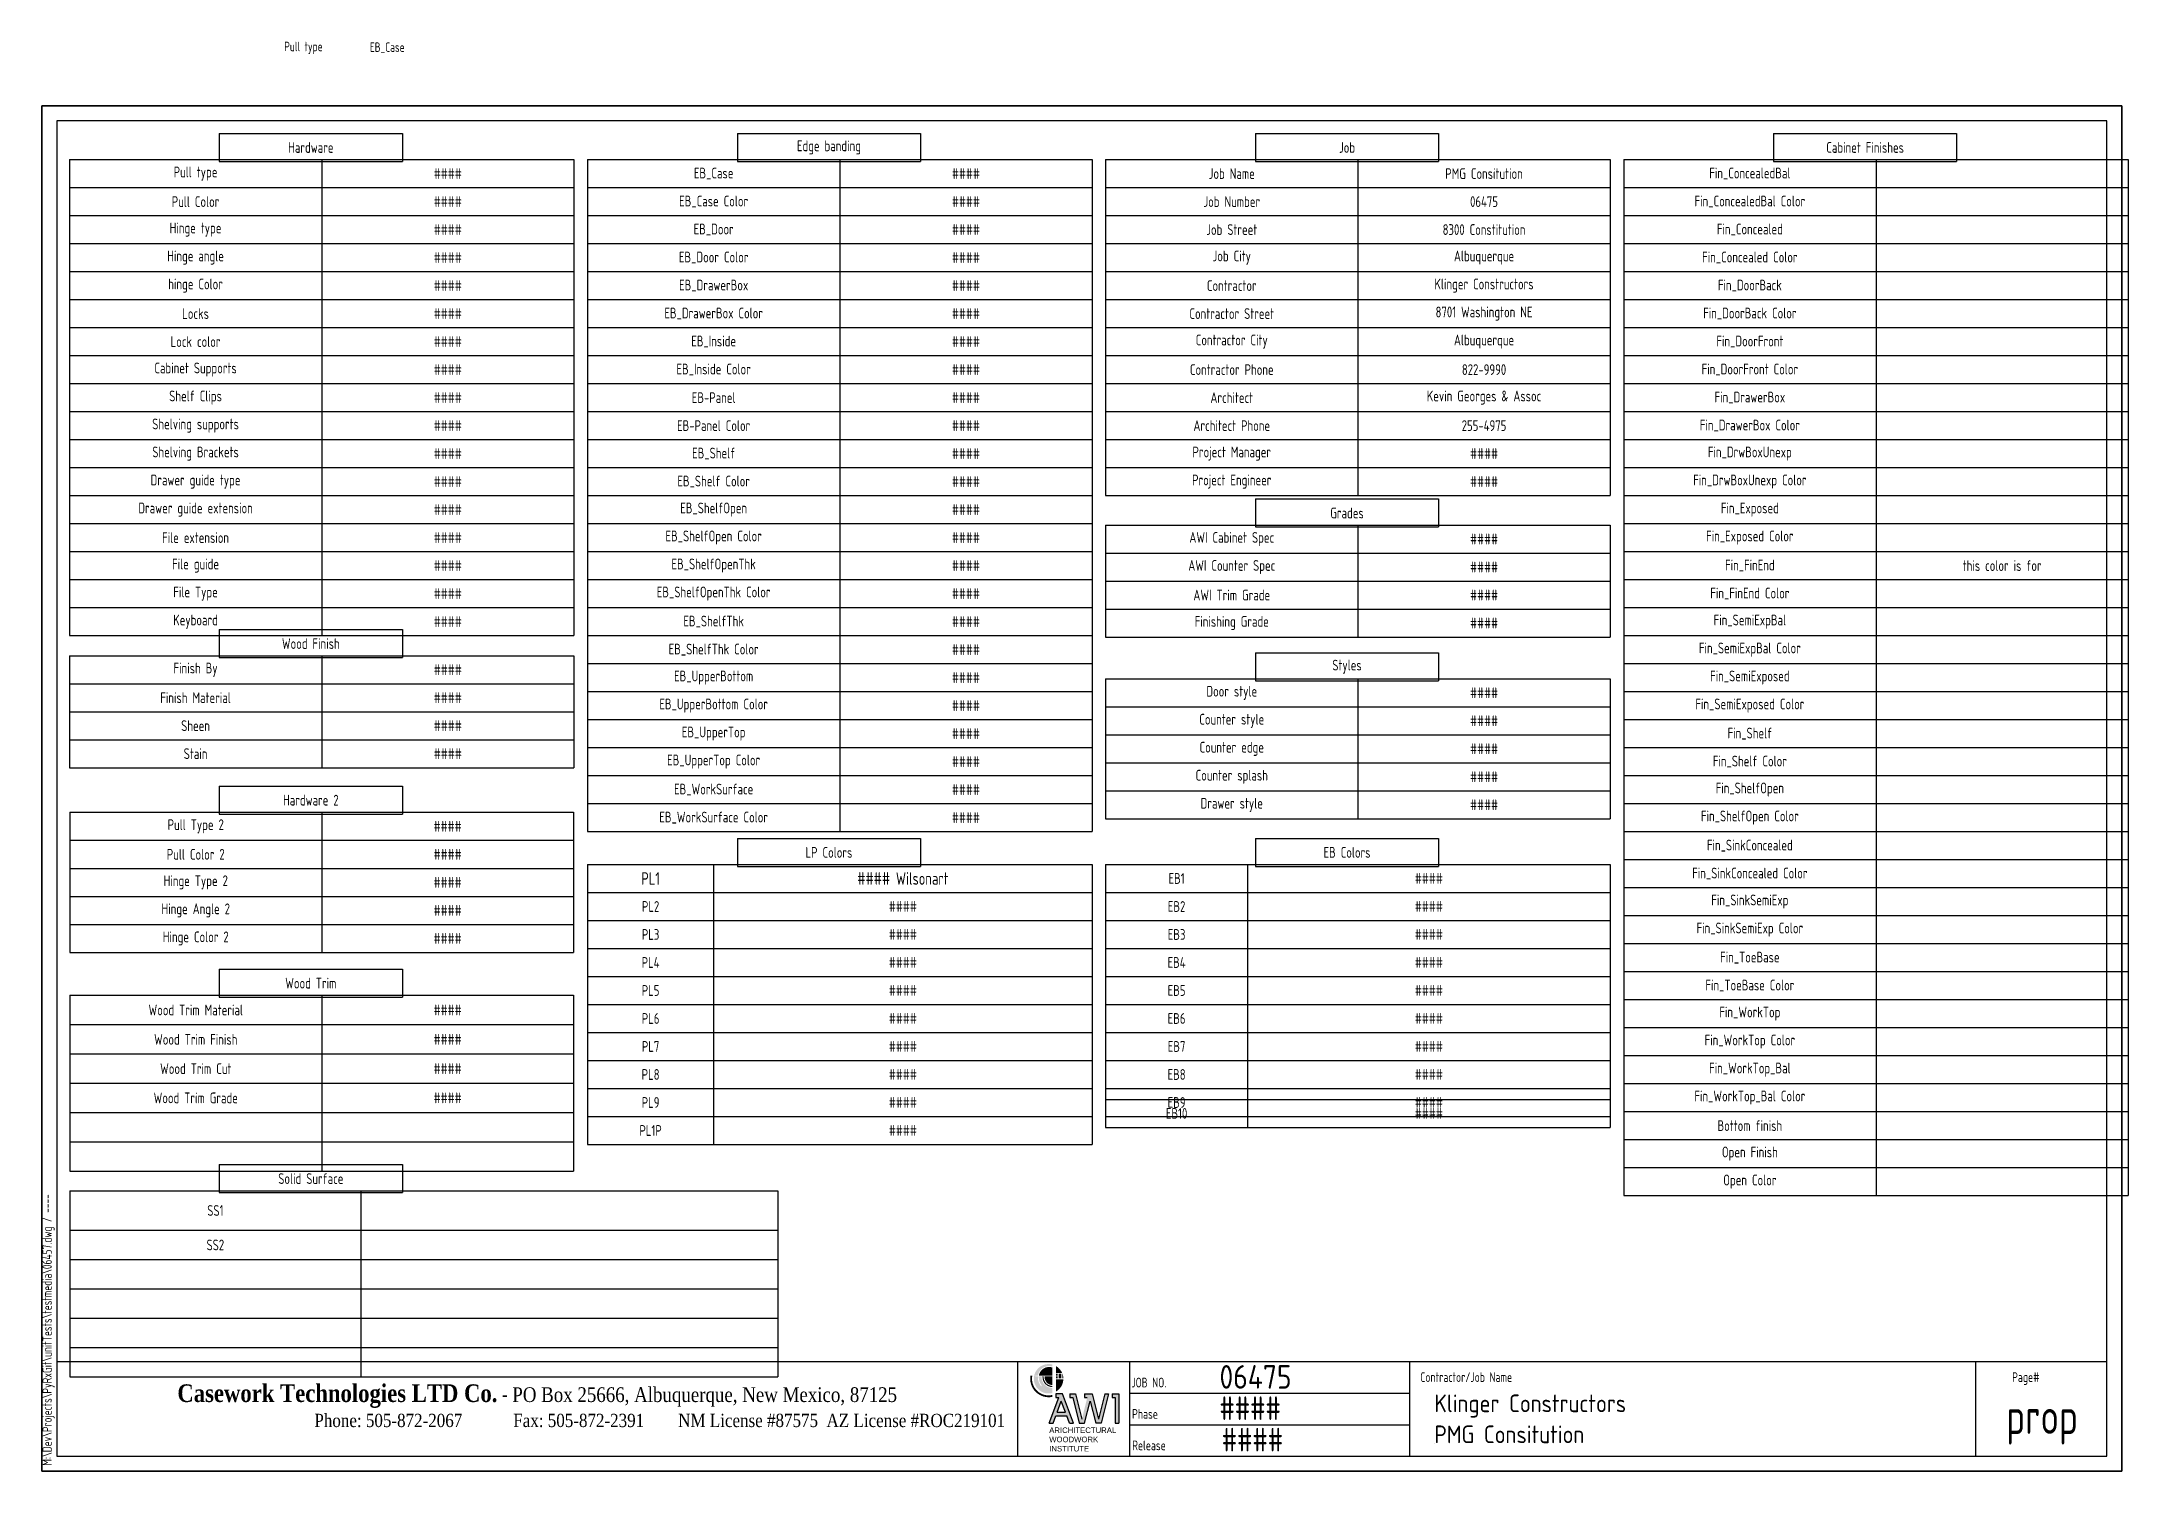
# Model space of a CAD drawing. Header units: millimetres. Extents: x -47782 to 27976, y -27086 to 15583.
# Drawn here: x 94 to 10037, y 7134 to 13943 of the extents above; entities that cross this region are included whole.
import ezdxf
from ezdxf.enums import TextEntityAlignment as Align

# ---------------------------------------------------------------- set-up
doc = ezdxf.new("R2010")
doc.units = ezdxf.units.MM
doc.header["$LTSCALE"] = 150
doc.linetypes.add('HIDDEN', pattern=[0.375, 0.25, -0.125])
for name, color, linetype in [('1_3_BASES_ELEV', 4, 'Continuous'), ('1_8_TEXT', 7, 'Continuous'), ('HIDDEN', 2, 'HIDDEN')]:
    doc.layers.add(name, color=color, linetype=linetype)
doc.layers.add('PLOTWIN', color=211, linetype='Continuous', plot=False)
doc.styles.add('AWI', font='micross.ttf')
doc.styles.add('Ctec', font='archs.shx', dxfattribs={"width": 0.85})
doc.styles.get("Standard").update_dxf_attribs({"font": 'archquik.shx', "width": 0.85})

msp = doc.modelspace()

# ---------------------------------------------------------------- texts
at = {"layer": '1_3_BASES_ELEV', "insert": (1249.58709, 13942.64566), "char_height": 45, "attachment_point": 1}
msp.add_mtext('Pull type', dxfattribs=at)
at = {"layer": '1_8_TEXT', "insert": (1657.73247, 13939.38268), "char_height": 45, "attachment_point": 1}
msp.add_mtext('EB_Case', dxfattribs=at)

# ---------------------------------------------------------------- blocks, each defined once
blk = doc.blocks.new('awi')
h = blk.add_hatch(color=256)
h.paths.add_polyline_path([(3.931, 4.105), (3.966, 4.105), (3.99, 4.17), (4.089, 4.17), (4.113, 4.105), (4.148, 4.105), (4.05, 4.366), (3.992, 4.366), (3.992, 4.333), (4.017, 4.333)])
h.paths.add_polyline_path([(4.039, 4.301), (4.076, 4.203), (4.003, 4.203)], flags=16)
for points in [[(4.165, 4.366), (4.115, 4.366), (4.115, 4.333), (4.14, 4.333), (4.197, 4.105), (4.246, 4.105), (4.295, 4.301), (4.344, 4.105), (4.393, 4.105), (4.458, 4.366), (4.425, 4.366), (4.369, 4.141), (4.313, 4.366), (4.245, 4.366), (4.245, 4.333), (4.269, 4.333), (4.222, 4.141)], [(4.491, 4.366), (4.491, 4.333), (4.516, 4.333), (4.516, 4.105), (4.548, 4.105), (4.548, 4.366)]]:
    blk.add_hatch(color=256).paths.add_polyline_path(points)
at = {"layer": 'HIDDEN'}
for points in [[(3.959, 4.418, -0.426996), (3.864, 4.52), (3.839, 4.52, 0.181903), (3.866, 4.438), (3.86, 4.433, -0.18298), (3.831, 4.52), (3.808, 4.52), (3.808, 4.528), (3.832, 4.528, -0.448286), (3.959, 4.609), (3.959, 4.626, 1.290994), (3.959, 4.373)], [(3.959, 4.356, -0.543101), (3.782, 4.528), (3.766, 4.528, 0.529429), (3.959, 4.339)], [(3.959, 4.6, 0.451495), (3.84, 4.528), (3.959, 4.528)], [(3.883, 4.52), (3.872, 4.52, 0.428182), (3.959, 4.426), (3.959, 4.436, -0.430066)], [(3.959, 4.52), (3.891, 4.52, 0.431933), (3.959, 4.444)], [(3.992, 4.612), (3.992, 4.552), (4.046, 4.552, 0.158662)], [(4.008, 4.544), (3.992, 4.544), (3.992, 4.528), (4.008, 4.528)], [(4.008, 4.52), (3.992, 4.52), (3.992, 4.503), (4.008, 4.503)], [(4.057, 4.495), (3.992, 4.495), (3.992, 4.386, 0.259457)], [(4.038, 4.544), (4.017, 4.544), (4.017, 4.503), (4.038, 4.503)], [(4.05, 4.544), (4.047, 4.544), (4.047, 4.503), (4.057, 4.503, 0.080075)]]:
    blk.add_hatch(color=104, dxfattribs=at).paths.add_polyline_path(points)
for p, q in [((3.931, 4.105), (4.017, 4.333)), ((3.992, 4.366), (3.992, 4.333)), ((4.05, 4.366), (3.992, 4.366)), ((3.992, 4.333), (4.017, 4.333)), ((4.003, 4.203), (4.039, 4.301)), ((4.029, 4.366), (4.029, 4.366)), ((4.076, 4.203), (4.039, 4.301)), ((4.148, 4.105), (4.05, 4.366)), ((4.115, 4.366), (4.115, 4.333)), ((4.115, 4.366), (4.165, 4.366)), ((4.115, 4.333), (4.14, 4.333)), ((4.14, 4.333), (4.197, 4.105)), ((4.165, 4.366), (4.222, 4.141)), ((4.245, 4.366), (4.245, 4.333)), ((4.245, 4.366), (4.313, 4.366)), ((4.245, 4.333), (4.269, 4.333)), ((4.246, 4.105), (4.295, 4.301)), ((4.295, 4.301), (4.344, 4.105)), ((4.313, 4.366), (4.369, 4.141)), ((4.425, 4.366), (4.369, 4.141)), ((4.458, 4.366), (4.393, 4.105)), ((4.425, 4.366), (4.458, 4.366)), ((4.491, 4.366), (4.491, 4.333)), ((4.491, 4.366), (4.548, 4.366)), ((4.491, 4.333), (4.516, 4.333)), ((4.516, 4.333), (4.516, 4.105)), ((4.548, 4.366), (4.548, 4.105)), ((3.931, 4.105), (3.966, 4.105)), ((3.966, 4.105), (3.99, 4.17)), ((3.99, 4.17), (4.089, 4.17)), ((4.003, 4.203), (4.076, 4.203)), ((4.113, 4.105), (4.089, 4.17)), ((4.113, 4.105), (4.148, 4.105)), ((4.197, 4.105), (4.246, 4.105)), ((4.393, 4.105), (4.344, 4.105)), ((4.516, 4.105), (4.548, 4.105))]:
    blk.add_line(p, q)
at = {"insert": (3.932, 4.068), "char_height": 0.04906, "width": 0.64931, "attachment_point": 1, "style": 'AWI'}
blk.add_mtext('ARICHITECTURAL\\PWOODWORK\\PINSTITUTE', dxfattribs=at)
blk = doc.blocks.new('Brdrtemplate')
blk.add_line((410, 21.71), (3, 21.71))
blk.add_lwpolyline([(3, 3), (410, 3), (410, 268), (3, 268)], close=True)
at = {"layer": '1_8_TEXT'}
for p, q in [((193.83, 3), (193.83, 21.71)), ((216.05, 3), (216.05, 21.71)), ((271.64, 3), (271.64, 21.71)), ((384.01, 3), (384.01, 21.71)), ((216.05, 15.47), (271.64, 15.47)), ((216.05, 9.24), (271.64, 9.24))]:
    blk.add_line(p, q, dxfattribs=at)
at = {"layer": '1_8_TEXT', "lineweight": 13}
blk.add_line((276.51, 5.57), (276.51, 5.57), dxfattribs=at)
at = {"layer": '1_8_TEXT'}
for p in [(216.05, 15.47), (216.05, 9.24)]:
    blk.add_point(p, dxfattribs=at)
at = {"layer": 'PLOTWIN'}
blk.add_lwpolyline([(0, 0), (413, 0), (413, 271), (0, 271)], close=True, dxfattribs=at)
at = {"layer": '1_8_TEXT', "lineweight": 13, "xscale": 22.39221752265871, "yscale": 22.39221752265871, "zscale": 22.39221752265871}
blk.add_blockref('awi', (111.99, -82.4), dxfattribs=at)
at = {"layer": '1_8_TEXT', "style": 'Ctec', "width": 0.85}
for s, height, p in [('JOB NO.', 1.93, (216.35, 16.64)), ('Contractor/Job Name', 1.9303, (273.72, 17.72)), ('Page#', 1.93, (391.21, 17.72)), ('Phase', 1.93, (216.48, 10.41)), ('Release', 1.93, (216.5, 4.17))]:
    blk.add_text(s, height=height, dxfattribs=at).set_placement(p)
at = {"layer": '1_8_TEXT', "insert": (0.13, 1.09), "char_height": 1.8707, "width": 218.1848, "attachment_point": 1, "rotation": 90}
blk.add_mtext('M:\\\\Dev\\\\Projects\\\\PyRxGit\\\\unitTests\\\\testmedia\\\\06457.dwg / ----', dxfattribs=at)
at = {"layer": '1_8_TEXT', "insert": (26.93, 17.25), "char_height": 3.50755, "width": 230.1894, "attachment_point": 1, "style": 'Ctec'}
blk.add_mtext('{\\fTimes New Roman|b1|i0|c0|p18;Casework Technologies LTD Co.\\Ftxt|c0;\\H0.8333x; - \\fTimes New Roman|b0|i0|c0|p18;PO Box 25666, Albuquerque, New Mexico, 87125\\P\\H0.8x;                                  \\H1.125x;  Phone: 505-872-2067            Fax: 505-872-2391        NM License #87575  AZ License #ROC219101}', dxfattribs=at)
at = {"layer": '1_8_TEXT', "flags": 8}
for tag, p, height in [('JOBNUM', (233.84, 16.39), 4.68), ('CONTRACTOR', (276.51, 11.72), 3.51), ('JOBNAME', (276.51, 5.57), 3.51)]:
    blk.add_attdef(tag, p, '', height=height, dxfattribs=at)
at = {"layer": '1_8_TEXT', "style": 'Ctec', "width": 0.85, "flags": 8}
for tag, p in [('PHASE', (233.84, 10.16)), ('RELEASE', (234.29, 3.92))]:
    blk.add_attdef(tag, p, '', height=4.68, dxfattribs=at)
blk.add_attdef('PAGE', text='', height=7.02, dxfattribs=at).set_placement((397.16, 10.92), align=Align.MIDDLE_CENTER)
blk = doc.blocks.new('*T31')
at = {"layer": '1_8_TEXT', "color": 0, "linetype": 'ByBlock', "lineweight": -2, "transparency": 16777216}
for p, q in [((0, 0), (2404.2, 0)), ((0, 0), (0, -1600.5)), ((1202.1, 0), (1202.1, -1600.5)), ((2404.2, 0), (2404.2, -1600.5)), ((0, -133.4), (2404.2, -133.4)), ((0, -266.7), (2404.2, -266.7)), ((0, -400.1), (2404.2, -400.1)), ((0, -533.5), (2404.2, -533.5)), ((0, -666.9), (2404.2, -666.9)), ((0, -800.2), (2404.2, -800.2)), ((0, -933.6), (2404.2, -933.6)), ((0, -1067), (2404.2, -1067)), ((0, -1200.4), (2404.2, -1200.4)), ((0, -1333.7), (2404.2, -1333.7)), ((0, -1467.1), (2404.2, -1467.1)), ((0, -1600.5), (2404.2, -1600.5))]:
    blk.add_line(p, q, dxfattribs=at)
at = {"layer": '1_8_TEXT', "color": 0, "lineweight": 13, "transparency": 16777216, "char_height": 51.2, "width": 1199.08, "attachment_point": 5}
for s, insert in [('Job Name', (601, -66.7)), ('PMG Consitution', (1803.1, -66.7)), ('Job Number', (601, -200.1)), ('06475', (1803.1, -200.1)), ('Job Street', (601, -333.4)), ('8300 Constitution', (1803.1, -333.4)), ('Job City', (601, -466.8)), ('Albuquerque', (1803.1, -466.8)), ('Contractor', (601, -600.2)), ('Klinger Constructors', (1803.1, -600.2)), ('Contractor Street', (601, -733.6)), ('8701 Washington NE', (1803.1, -733.6)), ('Contractor City^M^J', (601, -866.9)), ('Albuquerque', (1803.1, -866.9)), ('Contractor Phone^M^J', (601, -1000.3)), ('822-9990 ', (1803.1, -1000.3)), ('Architect^M^J', (601, -1133.7)), ('Kevin Georges & Assoc', (1803.1, -1133.7)), ('Architect Phone^M^J', (601, -1267.1)), ('255-4975', (1803.1, -1267.1)), ('Project Manager^M^J', (601, -1400.4)), ('####', (1803.1, -1400.4)), ('Project Engineer^M^J', (601, -1533.8)), ('####', (1803.1, -1533.8))]:
    blk.add_mtext(s, dxfattribs=dict(at, insert=insert))
blk = doc.blocks.new('*T32')
at = {"layer": '1_8_TEXT', "color": 0, "lineweight": -2}
for p, q in [((0, 0), (872.4, 0)), ((0, 0), (0, -133.4)), ((872.4, 0), (872.4, -133.4)), ((0, -133.4), (872.4, -133.4))]:
    blk.add_line(p, q, dxfattribs=at)
at = {"layer": '1_8_TEXT', "color": 0, "lineweight": 13, "insert": (436.2, -66.7), "char_height": 51.2, "width": 869.442, "attachment_point": 5}
blk.add_mtext('Job^J', dxfattribs=at)
blk = doc.blocks.new('*T33')
at = {"layer": '1_8_TEXT', "color": 0, "linetype": 'ByBlock', "lineweight": -2, "transparency": 16777216}
for p, q in [((0, 0), (2404.2, 0)), ((0, 0), (0, -533.5)), ((1202.1, 0), (1202.1, -533.5)), ((2404.2, 0), (2404.2, -533.5)), ((0, -133.4), (2404.2, -133.4)), ((0, -266.7), (2404.2, -266.7)), ((0, -400.1), (2404.2, -400.1)), ((0, -533.5), (2404.2, -533.5))]:
    blk.add_line(p, q, dxfattribs=at)
at = {"layer": '1_8_TEXT', "color": 0, "lineweight": 13, "transparency": 16777216, "char_height": 51.2, "width": 1199.08, "attachment_point": 5}
for s, insert in [('AWI Cabinet Spec^M^J', (601, -66.7)), ('####', (1803.1, -66.7)), ('AWI Counter Spec^M^J', (601, -200.1)), ('####', (1803.1, -200.1)), ('AWI Trim Grade^M^J', (601, -333.4)), ('####', (1803.1, -333.4)), ('Finishing Grade^M^J', (601, -466.8)), ('####', (1803.1, -466.8))]:
    blk.add_mtext(s, dxfattribs=dict(at, insert=insert))
blk = doc.blocks.new('*T34')
at = {"layer": '1_8_TEXT', "color": 0, "lineweight": -2}
for p, q in [((0, 0), (872.4, 0)), ((0, 0), (0, -133.4)), ((872.4, 0), (872.4, -133.4)), ((0, -133.4), (872.4, -133.4))]:
    blk.add_line(p, q, dxfattribs=at)
at = {"layer": '1_8_TEXT', "color": 0, "lineweight": 13, "insert": (436.2, -66.7), "char_height": 51.2, "width": 869.442, "attachment_point": 5}
blk.add_mtext('Grades^J', dxfattribs=at)
blk = doc.blocks.new('*T35')
at = {"layer": '1_8_TEXT', "color": 0, "lineweight": -2}
for p, q in [((0, 0), (872.4, 0)), ((0, 0), (0, -133.4)), ((872.4, 0), (872.4, -133.4)), ((0, -133.4), (872.4, -133.4))]:
    blk.add_line(p, q, dxfattribs=at)
at = {"layer": '1_8_TEXT', "color": 0, "lineweight": 13, "insert": (436.2, -66.7), "char_height": 51.2, "width": 869.442, "attachment_point": 5}
blk.add_mtext('Styles', dxfattribs=at)
blk = doc.blocks.new('*T36')
at = {"layer": '1_8_TEXT', "color": 0, "linetype": 'ByBlock', "lineweight": -2, "transparency": 16777216}
for p, q in [((0, 0), (2404.2, 0)), ((0, 0), (0, -666.9)), ((1202.1, 0), (1202.1, -666.9)), ((2404.2, 0), (2404.2, -666.9)), ((0, -133.4), (2404.2, -133.4)), ((0, -266.7), (2404.2, -266.7)), ((0, -400.1), (2404.2, -400.1)), ((0, -533.5), (2404.2, -533.5)), ((0, -666.9), (2404.2, -666.9))]:
    blk.add_line(p, q, dxfattribs=at)
at = {"layer": '1_8_TEXT', "color": 0, "lineweight": 13, "transparency": 16777216, "char_height": 51.2, "width": 1199.08, "attachment_point": 5}
for s, insert in [('Door style^M^J', (601, -66.7)), ('####', (1803.1, -66.7)), ('Counter style^M^J', (601, -200.1)), ('####', (1803.1, -200.1)), ('Counter edge^M^J', (601, -333.4)), ('####', (1803.1, -333.4)), ('Counter splash^M^J', (601, -466.8)), ('####', (1803.1, -466.8)), ('Drawer style^M^J', (601, -600.2)), ('####', (1803.1, -600.2))]:
    blk.add_mtext(s, dxfattribs=dict(at, insert=insert))
blk = doc.blocks.new('*T37')
at = {"layer": '1_8_TEXT', "color": 0, "lineweight": -2}
for p, q in [((0, 0), (872.4, 0)), ((0, 0), (0, -133.4)), ((872.4, 0), (872.4, -133.4)), ((0, -133.4), (872.4, -133.4))]:
    blk.add_line(p, q, dxfattribs=at)
at = {"layer": '1_8_TEXT', "color": 0, "lineweight": 13, "insert": (436.2, -66.7), "char_height": 51.2, "width": 869.442, "attachment_point": 5}
blk.add_mtext('Edge banding^J', dxfattribs=at)
blk = doc.blocks.new('*T38')
at = {"layer": '1_8_TEXT', "color": 0, "linetype": 'ByBlock', "lineweight": -2, "transparency": 16777216}
for p, q in [((0, 0), (2404.2, 0)), ((0, 0), (0, -3201)), ((1202.1, 0), (1202.1, -3201)), ((2404.2, 0), (2404.2, -3201)), ((0, -133.4), (2404.2, -133.4)), ((0, -266.7), (2404.2, -266.7)), ((0, -400.1), (2404.2, -400.1)), ((0, -533.5), (2404.2, -533.5)), ((0, -666.9), (2404.2, -666.9)), ((0, -800.2), (2404.2, -800.2)), ((0, -933.6), (2404.2, -933.6)), ((0, -1067), (2404.2, -1067)), ((0, -1200.4), (2404.2, -1200.4)), ((0, -1333.7), (2404.2, -1333.7)), ((0, -1467.1), (2404.2, -1467.1)), ((0, -1600.5), (2404.2, -1600.5)), ((0, -1733.9), (2404.2, -1733.9)), ((0, -1867.2), (2404.2, -1867.2)), ((0, -2000.6), (2404.2, -2000.6)), ((0, -2134), (2404.2, -2134)), ((0, -2267.4), (2404.2, -2267.4)), ((0, -2400.7), (2404.2, -2400.7)), ((0, -2534.1), (2404.2, -2534.1)), ((0, -2667.5), (2404.2, -2667.5)), ((0, -2800.9), (2404.2, -2800.9)), ((0, -2934.2), (2404.2, -2934.2)), ((0, -3067.6), (2404.2, -3067.6)), ((0, -3201), (2404.2, -3201))]:
    blk.add_line(p, q, dxfattribs=at)
at = {"layer": '1_8_TEXT', "color": 0, "lineweight": 13, "transparency": 16777216, "width": 1199.08, "attachment_point": 5}
for s, insert, char_height in [('{\\H0.8533x;EB_Case}', (601, -66.7), 60), ('####', (1803.1, -66.7), 51.2), ('EB_Case Color', (601, -200.1), 51.2), ('####', (1803.1, -200.1), 51.2), ('EB_Door^M^J', (601, -333.4), 51.2), ('####', (1803.1, -333.4), 51.2), ('EB_Door Color^M^J', (601, -466.8), 51.2), ('####', (1803.1, -466.8), 51.2), ('EB_DrawerBox^M^J', (601, -600.2), 51.2), ('####', (1803.1, -600.2), 51.2), ('EB_DrawerBox Color^M^J', (601, -733.6), 51.2), ('####', (1803.1, -733.6), 51.2), ('EB_Inside^M^J', (601, -866.9), 51.2), ('####', (1803.1, -866.9), 51.2), ('EB_Inside Color^M^J', (601, -1000.3), 51.2), ('####', (1803.1, -1000.3), 51.2), ('EB-Panel^M^J', (601, -1133.7), 51.2), ('####', (1803.1, -1133.7), 51.2), ('EB-Panel Color^M^J', (601, -1267.1), 51.2), ('####', (1803.1, -1267.1), 51.2), ('EB_Shelf^M^J', (601, -1400.4), 51.2), ('####', (1803.1, -1400.4), 51.2), ('EB_Shelf Color^M^J', (601, -1533.8), 51.2), ('####', (1803.1, -1533.8), 51.2), ('EB_ShelfOpen^M^J', (601, -1667.2), 51.2), ('####', (1803.1, -1667.2), 51.2), ('EB_ShelfOpen Color^M^J', (601, -1800.6), 51.2), ('####', (1803.1, -1800.6), 51.2), ('EB_ShelfOpenThk^M^J', (601, -1933.9), 51.2), ('####', (1803.1, -1933.9), 51.2), ('EB_ShelfOpenThk Color^M^J', (601, -2067.3), 51.2), ('####', (1803.1, -2067.3), 51.2), ('EB_ShelfThk^M^J', (601, -2200.7), 51.2), ('####', (1803.1, -2200.7), 51.2), ('EB_ShelfThk Color^M^J', (601, -2334.1), 51.2), ('####', (1803.1, -2334.1), 51.2), ('EB_UpperBottom^M^J', (601, -2467.4), 51.2), ('####', (1803.1, -2467.4), 51.2), ('EB_UpperBottom Color^M^J', (601, -2600.8), 51.2), ('####', (1803.1, -2600.8), 51.2), ('EB_UpperTop^M^J', (601, -2734.2), 51.2), ('####', (1803.1, -2734.2), 51.2), ('EB_UpperTop Color^M^J', (601, -2867.5), 51.2), ('####', (1803.1, -2867.5), 51.2), ('EB_WorkSurface^M^J', (601, -3000.9), 51.2), ('####', (1803.1, -3000.9), 51.2), ('EB_WorkSurface Color^M^J', (601, -3134.3), 51.2), ('####', (1803.1, -3134.3), 51.2)]:
    blk.add_mtext(s, dxfattribs=dict(at, insert=insert, char_height=char_height))
blk = doc.blocks.new('*T39')
at = {"layer": '1_8_TEXT', "color": 0, "lineweight": -2}
for p, q in [((0, 0), (872.4, 0)), ((0, 0), (0, -133.4)), ((872.4, 0), (872.4, -133.4)), ((0, -133.4), (872.4, -133.4))]:
    blk.add_line(p, q, dxfattribs=at)
at = {"layer": '1_8_TEXT', "color": 0, "lineweight": 13, "insert": (436.2, -66.7), "char_height": 51.2, "width": 869.442, "attachment_point": 5}
blk.add_mtext('Wood Finish^J', dxfattribs=at)
blk = doc.blocks.new('*T40')
at = {"layer": '1_8_TEXT', "color": 0, "linetype": 'ByBlock', "lineweight": -2, "transparency": 16777216}
for p, q in [((0, 0), (2404.2, 0)), ((0, 0), (0, -533.5)), ((1202.1, 0), (1202.1, -533.5)), ((2404.2, 0), (2404.2, -533.5)), ((0, -133.4), (2404.2, -133.4)), ((0, -266.7), (2404.2, -266.7)), ((0, -400.1), (2404.2, -400.1)), ((0, -533.5), (2404.2, -533.5))]:
    blk.add_line(p, q, dxfattribs=at)
at = {"layer": '1_8_TEXT', "color": 0, "lineweight": 13, "transparency": 16777216, "char_height": 51.2, "width": 1199.08, "attachment_point": 5}
for s, insert in [('Finish By^M^J', (601, -66.7)), ('####', (1803.1, -66.7)), ('Finish Material^M^J', (601, -200.1)), ('####', (1803.1, -200.1)), ('Sheen^M^J', (601, -333.4)), ('####', (1803.1, -333.4)), ('Stain^M^J', (601, -466.8)), ('####', (1803.1, -466.8))]:
    blk.add_mtext(s, dxfattribs=dict(at, insert=insert))
blk = doc.blocks.new('*T41')
at = {"layer": '1_8_TEXT', "color": 0, "lineweight": -2}
for p, q in [((0, 0), (872.4, 0)), ((0, 0), (0, -133.4)), ((872.4, 0), (872.4, -133.4)), ((0, -133.4), (872.4, -133.4))]:
    blk.add_line(p, q, dxfattribs=at)
at = {"layer": '1_8_TEXT', "color": 0, "lineweight": 13, "insert": (436.2, -66.7), "char_height": 51.2, "width": 869.442, "attachment_point": 5}
blk.add_mtext('Hardware^J', dxfattribs=at)
blk = doc.blocks.new('*T42')
at = {"layer": '1_8_TEXT', "color": 0, "linetype": 'ByBlock', "lineweight": -2, "transparency": 16777216}
for p, q in [((0, 0), (2404.2, 0)), ((0, 0), (0, -2267.4)), ((1202.1, 0), (1202.1, -2267.4)), ((2404.2, 0), (2404.2, -2267.4)), ((0, -133.4), (2404.2, -133.4)), ((0, -266.7), (2404.2, -266.7)), ((0, -400.1), (2404.2, -400.1)), ((0, -533.5), (2404.2, -533.5)), ((0, -666.9), (2404.2, -666.9)), ((0, -800.2), (2404.2, -800.2)), ((0, -933.6), (2404.2, -933.6)), ((0, -1067), (2404.2, -1067)), ((0, -1200.4), (2404.2, -1200.4)), ((0, -1333.7), (2404.2, -1333.7)), ((0, -1467.1), (2404.2, -1467.1)), ((0, -1600.5), (2404.2, -1600.5)), ((0, -1733.9), (2404.2, -1733.9)), ((0, -1867.2), (2404.2, -1867.2)), ((0, -2000.6), (2404.2, -2000.6)), ((0, -2134), (2404.2, -2134)), ((0, -2267.4), (2404.2, -2267.4))]:
    blk.add_line(p, q, dxfattribs=at)
at = {"layer": '1_8_TEXT', "color": 0, "lineweight": 13, "transparency": 16777216, "char_height": 51.2, "width": 1199.08, "attachment_point": 5}
for s, insert in [('Pull type', (601, -66.7)), ('####', (1803.1, -66.7)), ('Pull Color^M^J', (601, -200.1)), ('####', (1803.1, -200.1)), ('Hinge type^M^J', (601, -333.4)), ('####', (1803.1, -333.4)), ('Hinge angle^M^J', (601, -466.8)), ('####', (1803.1, -466.8)), ('hinge Color^M^J', (601, -600.2)), ('####', (1803.1, -600.2)), ('Locks^M^J', (601, -733.6)), ('####', (1803.1, -733.6)), ('Lock color^M^J', (601, -866.9)), ('####', (1803.1, -866.9)), ('Cabinet Supports^M^J', (601, -1000.3)), ('####', (1803.1, -1000.3)), ('Shelf Clips^M^J', (601, -1133.7)), ('####', (1803.1, -1133.7)), ('Shelving supports^M^J', (601, -1267.1)), ('####', (1803.1, -1267.1)), ('Shelving Brackets^M^J', (601, -1400.4)), ('####', (1803.1, -1400.4)), ('Drawer guide type^M^J', (601, -1533.8)), ('####', (1803.1, -1533.8)), ('Drawer guide extension^M^J', (601, -1667.2)), ('####', (1803.1, -1667.2)), ('File extension^M^J', (601, -1800.6)), ('####', (1803.1, -1800.6)), ('File guide^M^J', (601, -1933.9)), ('####', (1803.1, -1933.9)), ('File Type^M^J', (601, -2067.3)), ('####', (1803.1, -2067.3)), ('Keyboard^M^J', (601, -2200.7)), ('####', (1803.1, -2200.7))]:
    blk.add_mtext(s, dxfattribs=dict(at, insert=insert))
blk = doc.blocks.new('*T43')
at = {"layer": '1_8_TEXT', "color": 0, "lineweight": -2}
for p, q in [((0, 0), (872.4, 0)), ((0, 0), (0, -133.4)), ((872.4, 0), (872.4, -133.4)), ((0, -133.4), (872.4, -133.4))]:
    blk.add_line(p, q, dxfattribs=at)
at = {"layer": '1_8_TEXT', "color": 0, "lineweight": 13, "insert": (436.2, -66.7), "char_height": 51.2, "width": 869.442, "attachment_point": 5}
blk.add_mtext('Cabinet Finishes^J', dxfattribs=at)
blk = doc.blocks.new('*T44')
at = {"layer": '1_8_TEXT', "color": 0, "linetype": 'ByBlock', "lineweight": -2, "transparency": 16777216}
for p, q in [((0, 0), (2404.2, 0)), ((0, 0), (0, -4934.9)), ((1202.1, 0), (1202.1, -4934.9)), ((2404.2, 0), (2404.2, -4934.9)), ((0, -133.4), (2404.2, -133.4)), ((0, -266.7), (2404.2, -266.7)), ((0, -400.1), (2404.2, -400.1)), ((0, -533.5), (2404.2, -533.5)), ((0, -666.9), (2404.2, -666.9)), ((0, -800.2), (2404.2, -800.2)), ((0, -933.6), (2404.2, -933.6)), ((0, -1067), (2404.2, -1067)), ((0, -1200.4), (2404.2, -1200.4)), ((0, -1333.7), (2404.2, -1333.7)), ((0, -1467.1), (2404.2, -1467.1)), ((0, -1600.5), (2404.2, -1600.5)), ((0, -1733.9), (2404.2, -1733.9)), ((0, -1867.2), (2404.2, -1867.2)), ((0, -2000.6), (2404.2, -2000.6)), ((0, -2134), (2404.2, -2134)), ((0, -2267.4), (2404.2, -2267.4)), ((0, -2400.7), (2404.2, -2400.7)), ((0, -2534.1), (2404.2, -2534.1)), ((0, -2667.5), (2404.2, -2667.5)), ((0, -2800.9), (2404.2, -2800.9)), ((0, -2934.2), (2404.2, -2934.2)), ((0, -3067.6), (2404.2, -3067.6)), ((0, -3201), (2404.2, -3201)), ((0, -3334.4), (2404.2, -3334.4)), ((0, -3467.7), (2404.2, -3467.7)), ((0, -3601.1), (2404.2, -3601.1)), ((0, -3734.5), (2404.2, -3734.5)), ((0, -3867.9), (2404.2, -3867.9)), ((0, -4001.2), (2404.2, -4001.2)), ((0, -4134.6), (2404.2, -4134.6)), ((0, -4268), (2404.2, -4268)), ((0, -4401.4), (2404.2, -4401.4)), ((0, -4534.7), (2404.2, -4534.7)), ((0, -4668.1), (2404.2, -4668.1)), ((0, -4801.5), (2404.2, -4801.5)), ((0, -4934.9), (2404.2, -4934.9))]:
    blk.add_line(p, q, dxfattribs=at)
at = {"layer": '1_8_TEXT', "color": 0, "lineweight": 13, "transparency": 16777216, "char_height": 51.2, "width": 1199.08, "attachment_point": 5}
for s, insert in [('Fin_ConcealedBal', (601, -66.7)), ('Fin_ConcealedBal Color^M^J', (601, -200.1)), ('Fin_Concealed^M^J', (601, -333.4)), ('Fin_Concealed Color^M^J', (601, -466.8)), ('Fin_DoorBack^M^J', (601, -600.2)), ('Fin_DoorBack Color^M^J', (601, -733.6)), ('Fin_DoorFront^M^J', (601, -866.9)), ('Fin_DoorFront Color^M^J', (601, -1000.3)), ('Fin_DrawerBox^M^J', (601, -1133.7)), ('Fin_DrawerBox Color^M^J', (601, -1267.1)), ('Fin_DrwBoxUnexp^M^J', (601, -1400.4)), ('Fin_DrwBoxUnexp Color^M^J', (601, -1533.8)), ('Fin_Exposed^M^J', (601, -1667.2)), ('Fin_Exposed Color^M^J', (601, -1800.6)), ('Fin_FinEnd^M^J', (601, -1933.9)), ('this color is for ', (1803.1, -1933.9)), ('Fin_FinEnd Color^M^J', (601, -2067.3)), ('Fin_SemiExpBal^M^J', (601, -2200.7)), ('Fin_SemiExpBal Color^M^J', (601, -2334.1)), ('Fin_SemiExposed^M^J', (601, -2467.4)), ('Fin_SemiExposed Color^M^J', (601, -2600.8)), ('Fin_Shelf^M^J', (601, -2734.2)), ('Fin_Shelf Color^M^J', (601, -2867.5)), ('Fin_ShelfOpen^M^J', (601, -3000.9)), ('Fin_ShelfOpen Color^M^J', (601, -3134.3)), ('Fin_SinkConcealed^M^J', (601, -3267.7)), ('Fin_SinkConcealed Color^M^J', (601, -3401)), ('Fin_SinkSemiExp^M^J', (601, -3534.4)), ('Fin_SinkSemiExp Color^M^J', (601, -3667.8)), ('Fin_ToeBase^M^J', (601, -3801.2)), ('Fin_ToeBase Color^M^J', (601, -3934.5)), ('Fin_WorkTop^M^J', (601, -4067.9)), ('Fin_WorkTop Color^M^J', (601, -4201.3)), ('Fin_WorkTop_Bal^M^J', (601, -4334.7)), ('Fin_WorkTop_Bal Color^M^J', (601, -4468)), ('Bottom finish^M^J', (601, -4601.4)), ('Open Finish^M^J', (601, -4734.8)), ('Open Color^M^J', (601, -4868.2))]:
    blk.add_mtext(s, dxfattribs=dict(at, insert=insert))
blk = doc.blocks.new('*T45')
at = {"layer": '1_8_TEXT', "color": 0, "lineweight": -2}
for p, q in [((0, 0), (872.4, 0)), ((0, 0), (0, -133.4)), ((872.4, 0), (872.4, -133.4)), ((0, -133.4), (872.4, -133.4))]:
    blk.add_line(p, q, dxfattribs=at)
at = {"layer": '1_8_TEXT', "color": 0, "lineweight": 13, "insert": (436.2, -66.7), "char_height": 51.2, "width": 869.442, "attachment_point": 5}
blk.add_mtext('LP Colors^J', dxfattribs=at)
blk = doc.blocks.new('*T46')
at = {"layer": '1_8_TEXT', "color": 0, "linetype": 'ByBlock', "lineweight": -2, "transparency": 16777216}
for p, q in [((0, 0), (2404.2, 0)), ((0, 0), (0, -1333.7)), ((601, 0), (601, -1333.7)), ((2404.2, 0), (2404.2, -1333.7)), ((0, -133.4), (2404.2, -133.4)), ((0, -266.7), (2404.2, -266.7)), ((0, -400.1), (2404.2, -400.1)), ((0, -533.5), (2404.2, -533.5)), ((0, -666.9), (2404.2, -666.9)), ((0, -800.2), (2404.2, -800.2)), ((0, -933.6), (2404.2, -933.6)), ((0, -1067), (2404.2, -1067)), ((0, -1200.4), (2404.2, -1200.4)), ((0, -1333.7), (2404.2, -1333.7))]:
    blk.add_line(p, q, dxfattribs=at)
at = {"layer": '1_8_TEXT', "color": 0, "lineweight": 13, "transparency": 16777216, "attachment_point": 5}
for s, insert, char_height, width in [('PL1', (300.5, -66.7), 60, 598.04), ('#### Wilsonart', (1502.6, -66.7), 60, 1800.119), ('PL2', (300.5, -200.1), 51.2, 598.04), ('####', (1502.6, -200.1), 51.2, 1800.119), ('PL3', (300.5, -333.4), 51.2, 598.04), ('####', (1502.6, -333.4), 51.2, 1800.119), ('PL4', (300.5, -466.8), 51.2, 598.04), ('####', (1502.6, -466.8), 51.2, 1800.119), ('PL5', (300.5, -600.2), 51.2, 598.04), ('####', (1502.6, -600.2), 51.2, 1800.119), ('PL6', (300.5, -733.6), 51.2, 598.04), ('####', (1502.6, -733.6), 51.2, 1800.119), ('PL7', (300.5, -866.9), 51.2, 598.04), ('####', (1502.6, -866.9), 51.2, 1800.119), ('PL8', (300.5, -1000.3), 51.2, 598.04), ('####', (1502.6, -1000.3), 51.2, 1800.119), ('PL9', (300.5, -1133.7), 51.2, 598.04), ('####', (1502.6, -1133.7), 51.2, 1800.119), ('PL1P', (300.5, -1267.1), 51.2, 598.04), ('####', (1502.6, -1267.1), 51.2, 1800.119)]:
    blk.add_mtext(s, dxfattribs=dict(at, insert=insert, char_height=char_height, width=width))
blk = doc.blocks.new('*T47')
at = {"layer": '1_8_TEXT', "color": 0, "lineweight": -2}
for p, q in [((0, 0), (872.4, 0)), ((0, 0), (0, -133.4)), ((872.4, 0), (872.4, -133.4)), ((0, -133.4), (872.4, -133.4))]:
    blk.add_line(p, q, dxfattribs=at)
at = {"layer": '1_8_TEXT', "color": 0, "lineweight": 13, "insert": (436.2, -66.7), "char_height": 51.2, "width": 869.442, "attachment_point": 5}
blk.add_mtext('EB Colors^J', dxfattribs=at)
blk = doc.blocks.new('*T48')
at = {"layer": '1_8_TEXT', "color": 0, "linetype": 'ByBlock', "lineweight": -2, "transparency": 16777216}
for p, q in [((0, 0), (2404.2, 0)), ((0, 0), (0, -1200.4)), ((676.2, 0), (676.2, -1200.4)), ((2404.2, 0), (2404.2, -1200.4)), ((0, -133.4), (2404.2, -133.4)), ((0, -266.7), (2404.2, -266.7)), ((0, -400.1), (2404.2, -400.1)), ((0, -533.5), (2404.2, -533.5)), ((0, -666.9), (2404.2, -666.9)), ((0, -800.2), (2404.2, -800.2)), ((0, -933.6), (2404.2, -933.6)), ((0, -1067), (2404.2, -1067)), ((0, -1200.4), (2404.2, -1200.4))]:
    blk.add_line(p, q, dxfattribs=at)
at = {"layer": '1_8_TEXT', "color": 0, "lineweight": 13, "transparency": 16777216, "char_height": 51.2, "attachment_point": 5}
for s, insert, width in [('EB1^M^J', (338.1, -66.7), 673.17), ('####', (1540.2, -66.7), 1724.989), ('EB2^M^J', (338.1, -200.1), 673.17), ('####', (1540.2, -200.1), 1724.989), ('EB3^M^J', (338.1, -333.4), 673.17), ('####', (1540.2, -333.4), 1724.989), ('EB4^M^J', (338.1, -466.8), 673.17), ('####', (1540.2, -466.8), 1724.989), ('EB5^M^J', (338.1, -600.2), 673.17), ('####', (1540.2, -600.2), 1724.989), ('EB6^M^J', (338.1, -733.6), 673.17), ('####', (1540.2, -733.6), 1724.989), ('EB7^M^J', (338.1, -866.9), 673.17), ('####', (1540.2, -866.9), 1724.989), ('EB8^M^J', (338.1, -1000.3), 673.17), ('####', (1540.2, -1000.3), 1724.989), ('EB9^M^J', (338.1, -1133.7), 673.17), ('####', (1540.2, -1133.7), 1724.989)]:
    blk.add_mtext(s, dxfattribs=dict(at, insert=insert, width=width))
blk = doc.blocks.new('*T49')
at = {"layer": '1_8_TEXT', "color": 0, "linetype": 'ByBlock', "lineweight": -2, "transparency": 16777216}
for p, q in [((0, 0), (2404.2, 0)), ((0, 0), (0, -133.4)), ((676.2, 0), (676.2, -133.4)), ((2404.2, 0), (2404.2, -133.4)), ((0, -133.4), (2404.2, -133.4))]:
    blk.add_line(p, q, dxfattribs=at)
at = {"layer": '1_8_TEXT', "color": 0, "lineweight": 13, "transparency": 16777216, "char_height": 51.2, "attachment_point": 5}
for s, insert, width in [('EB10', (338.1, -66.7), 673.17), ('####', (1540.2, -66.7), 1724.989)]:
    blk.add_mtext(s, dxfattribs=dict(at, insert=insert, width=width))
blk = doc.blocks.new('*T50')
at = {"layer": '1_8_TEXT', "color": 0, "lineweight": -2}
for p, q in [((0, 0), (872.4, 0)), ((0, 0), (0, -133.4)), ((872.4, 0), (872.4, -133.4)), ((0, -133.4), (872.4, -133.4))]:
    blk.add_line(p, q, dxfattribs=at)
at = {"layer": '1_8_TEXT', "color": 0, "lineweight": 13, "insert": (436.2, -66.7), "char_height": 51.2, "width": 869.442, "attachment_point": 5}
blk.add_mtext('Hardware 2', dxfattribs=at)
blk = doc.blocks.new('*T51')
at = {"layer": '1_8_TEXT', "color": 0, "linetype": 'ByBlock', "lineweight": -2, "transparency": 16777216}
for p, q in [((0, 0), (2400, 0)), ((0, 0), (0, -668)), ((1200, 0), (1200, -668)), ((2400, 0), (2400, -668)), ((0, -133.6), (2400, -133.6)), ((0, -267.2), (2400, -267.2)), ((0, -400.8), (2400, -400.8)), ((0, -534.4), (2400, -534.4)), ((0, -668), (2400, -668))]:
    blk.add_line(p, q, dxfattribs=at)
at = {"layer": '1_8_TEXT', "color": 0, "lineweight": 13, "transparency": 16777216, "char_height": 51.2, "width": 1197, "attachment_point": 5}
for s, insert in [('Pull Type 2', (600, -66.8)), ('####', (1800, -66.8)), ('Pull Color 2', (600, -200.4)), ('####', (1800, -200.4)), ('Hinge Type 2', (600, -334)), ('####', (1800, -334)), ('Hinge Angle 2', (600, -467.6)), ('####', (1800, -467.6)), ('Hinge Color 2', (600, -601.2)), ('####', (1800, -601.2))]:
    blk.add_mtext(s, dxfattribs=dict(at, insert=insert))
blk = doc.blocks.new('*T52')
at = {"layer": '1_8_TEXT', "color": 0, "linetype": 'ByBlock', "lineweight": -2, "transparency": 16777216}
for p, q in [((0, 0), (2400, 0)), ((0, 0), (0, -837.7)), ((1200, 0), (1200, -837.7)), ((2400, 0), (2400, -837.7)), ((0, -140), (2400, -140)), ((0, -279.5), (2400, -279.5)), ((0, -419.1), (2400, -419.1)), ((0, -558.6), (2400, -558.6)), ((0, -698.1), (2400, -698.1)), ((0, -837.7), (2400, -837.7))]:
    blk.add_line(p, q, dxfattribs=at)
at = {"layer": '1_8_TEXT', "color": 0, "lineweight": 13, "transparency": 16777216, "char_height": 51.2, "width": 1197, "attachment_point": 5}
for s, insert in [('Wood Trim Material', (600, -70)), ('####', (1800, -70)), ('Wood Trim Finish', (600, -209.8)), ('####', (1800, -209.8)), ('Wood Trim Cut', (600, -349.3)), ('####', (1800, -349.3)), ('Wood Trim Grade', (600, -488.8)), ('####', (1800, -488.8))]:
    blk.add_mtext(s, dxfattribs=dict(at, insert=insert))
blk = doc.blocks.new('*T53')
at = {"layer": '1_8_TEXT', "color": 0, "lineweight": -2}
for p, q in [((0, 0), (872.4, 0)), ((0, 0), (0, -133.4)), ((872.4, 0), (872.4, -133.4)), ((0, -133.4), (872.4, -133.4))]:
    blk.add_line(p, q, dxfattribs=at)
at = {"layer": '1_8_TEXT', "color": 0, "lineweight": 13, "insert": (436.2, -66.7), "char_height": 51.2, "width": 869.442, "attachment_point": 5}
blk.add_mtext('Wood Trim', dxfattribs=at)
blk = doc.blocks.new('*T221')
at = {"layer": '1_8_TEXT', "color": 0, "linetype": 'ByBlock', "lineweight": -2, "transparency": 16777216}
for p, q in [((0, 0), (3373.6, 0)), ((0, 0), (0, -886.3)), ((1386.8, 0), (1386.8, -886.3)), ((3373.6, 0), (3373.6, -886.3)), ((0, -188.7), (3373.6, -188.7)), ((0, -328.2), (3373.6, -328.2)), ((0, -467.7), (3373.6, -467.7)), ((0, -607.3), (3373.6, -607.3)), ((0, -746.8), (3373.6, -746.8)), ((0, -886.3), (3373.6, -886.3))]:
    blk.add_line(p, q, dxfattribs=at)
at = {"layer": '1_8_TEXT', "color": 0, "lineweight": 13, "transparency": 16777216, "char_height": 51.2, "width": 1383.817, "attachment_point": 5}
for s, insert in [('SS1', (693.4, -94.3)), ('SS2', (693.4, -258.4))]:
    blk.add_mtext(s, dxfattribs=dict(at, insert=insert))
blk = doc.blocks.new('*T222')
at = {"layer": '1_8_TEXT', "color": 0, "lineweight": -2}
for p, q in [((0, 0), (872.4, 0)), ((0, 0), (0, -133.4)), ((872.4, 0), (872.4, -133.4)), ((0, -133.4), (872.4, -133.4))]:
    blk.add_line(p, q, dxfattribs=at)
at = {"layer": '1_8_TEXT', "color": 0, "lineweight": 13, "insert": (436.2, -66.7), "char_height": 51.2, "width": 869.442, "attachment_point": 5}
blk.add_mtext('Solid Surface', dxfattribs=at)

# ---------------------------------------------------------------- linework, layer by layer
at = {"layer": 'PLOTWIN'}
msp.add_lwpolyline([(94.16439, 7133.79787), (94.16439, 13637.79787), (10006.16439, 13637.79787), (10006.16439, 7133.79787)], close=True, dxfattribs=at)

# ---------------------------------------------------------------- block references
at = {"xscale": 24, "yscale": 24, "zscale": 24}
msp.add_blockref('Brdrtemplate', (94.16439, 7133.79787), dxfattribs=at).add_auto_attribs({'PAGE': 'prop', 'PHASE': '####', 'RELEASE': '####', 'JOBNUM': '06475', 'CONTRACTOR': 'Klinger Constructors', 'JOBNAME': 'PMG Consitution'})
for name, p in [('*T41', (940.20453, 13505.79787)), ('*T37', (3409.04019, 13505.79787)), ('*T32', (5877.87585, 13505.79787)), ('*T43', (8346.71151, 13505.79787)), ('*T42', (226.16439, 13381.44767)), ('*T38', (2695.00006, 13381.44767)), ('*T31', (5163.83572, 13381.44767)), ('*T44', (7632.67138, 13381.44767)), ('*T34', (5877.87585, 11764.89508)), ('*T33', (5163.83572, 11640.54488)), ('*T39', (940.20453, 11142.79506)), ('*T40', (226.16439, 11018.44486)), ('*T35', (5877.87585, 11032.47832)), ('*T36', (5163.83572, 10908.12812)), ('*T50', (940.20453, 10397.04288)), ('*T51', (228.1032, 10272.69268)), ('*T45', (3409.04019, 10148.34248)), ('*T47', (5877.87585, 10148.34248)), ('*T46', (2695.00006, 10023.99228)), ('*T48', (5163.83572, 10023.99228)), ('*T53', (940.20453, 9525.32913)), ('*T52', (228.1032, 9400.97893)), ('*T49', (5163.83572, 8904.84048)), ('*T222', (940.20453, 8594.46681)), ('*T221', (228.1032, 8470.11661))]:
    msp.add_blockref(name, p)

msp.set_redraw_order([(e.dxf.handle, doc.entitydb.next_handle()) for e in msp.query("TEXT MTEXT ATTDEF DIMENSION ARC_DIMENSION")])  # texts and dimensions are drawn at this point

doc.saveas('drawing.dxf')
